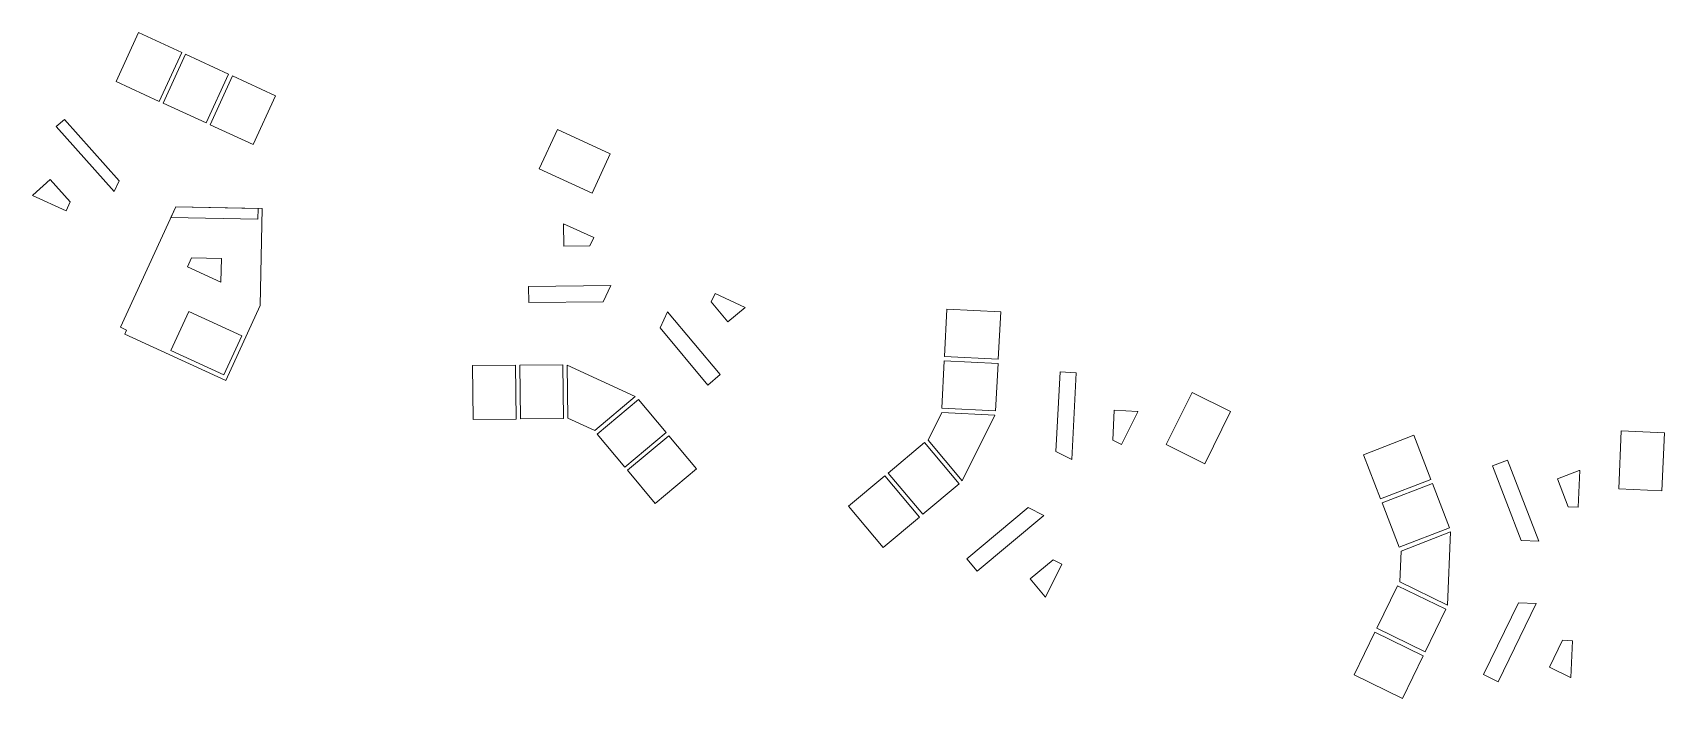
# Model space of a CAD drawing. Header units: metres. Extents: x 0 to 2611, y 0 to 3637.
# Drawn here: x 2346.6 to 2422.3, y 3352.8 to 3383.7 of the extents above; entities that cross this region are included whole.
import ezdxf

# ---------------------------------------------------------------- set-up
doc = ezdxf.new("R2010")
doc.units = ezdxf.units.M
doc.header["$LTSCALE"] = 0.1
doc.layers.add('BLK_1_FLR_1_BLT_UP_AREA_DEDUCT', color=14, linetype='Continuous', lineweight=9)

msp = doc.modelspace()

# ---------------------------------------------------------------- linework, layer by layer
at = {"layer": 'BLK_1_FLR_1_BLT_UP_AREA_DEDUCT', "color": 14, "ltscale": 0.05}
for points in [[(2353.493, 3382.75), (2351.495, 3383.67), (2350.449, 3381.399), (2352.448, 3380.479)], [(2355.673, 3381.746), (2353.675, 3382.666), (2352.629, 3380.395), (2354.628, 3379.475)], [(2357.853, 3380.743), (2355.855, 3381.663), (2354.809, 3379.392), (2356.808, 3378.472)], [(2348.045, 3379.642), (2347.673, 3379.309), (2350.358, 3376.299), (2350.586, 3376.794)], [(2373.384, 3378.041), (2370.932, 3379.17), (2370.095, 3377.353), (2372.548, 3376.224)], [(2347.391, 3376.846), (2346.582, 3376.124), (2346.573, 3376.106), (2348.124, 3375.392), (2348.316, 3375.809)], [(2357.036, 3375.503), (2353.221, 3375.582), (2352.993, 3375.086), (2357.026, 3375.003)], [(2371.216, 3374.8), (2371.227, 3373.756), (2372.441, 3373.768), (2372.619, 3374.154)], [(2355.338, 3373.188), (2353.948, 3373.216), (2353.756, 3372.799), (2355.307, 3372.085), (2355.316, 3372.104)], [(2373.411, 3371.928), (2369.596, 3371.889), (2369.604, 3371.139), (2373.064, 3371.175)], [(2378.251, 3371.562), (2378.073, 3371.175), (2378.853, 3370.245), (2379.654, 3370.916)], [(2353.827, 3370.73), (2352.991, 3368.913), (2355.444, 3367.784), (2356.28, 3369.601)], [(2376.045, 3370.715), (2375.698, 3369.962), (2377.92, 3367.31), (2378.495, 3367.792)], [(2391.513, 3370.707), (2389.016, 3370.836), (2388.903, 3368.638), (2391.399, 3368.51)], [(2368.994, 3368.232), (2366.994, 3368.212), (2367.02, 3365.712), (2369.02, 3365.732)], [(2371.194, 3368.255), (2369.194, 3368.234), (2369.22, 3365.734), (2371.22, 3365.755)], [(2374.551, 3366.783), (2371.394, 3368.236), (2371.42, 3365.778), (2372.667, 3365.204)], [(2391.389, 3368.31), (2388.892, 3368.439), (2388.779, 3366.242), (2391.275, 3366.113)], [(2395.022, 3367.882), (2394.273, 3367.921), (2394.081, 3364.218), (2394.813, 3363.853)], [(2375.98, 3365.11), (2374.696, 3366.643), (2372.779, 3365.037), (2374.064, 3363.504)], [(2402.188, 3366.077), (2400.398, 3366.969), (2399.194, 3364.553), (2400.983, 3363.66)], [(2391.247, 3365.914), (2388.786, 3366.041), (2388.145, 3364.754), (2389.727, 3362.866)], [(2397.885, 3366.074), (2397.866, 3366.083), (2396.784, 3366.139), (2396.712, 3364.75), (2397.123, 3364.546)], [(2377.393, 3363.424), (2376.109, 3364.957), (2374.193, 3363.351), (2375.477, 3361.818)], [(2410.688, 3364.976), (2408.356, 3364.076), (2409.147, 3362.023), (2411.48, 3362.923)], [(2422.323, 3365.099), (2420.325, 3365.184), (2420.21, 3362.486), (2422.208, 3362.401)], [(2387.98, 3364.639), (2386.294, 3363.226), (2387.899, 3361.31), (2389.586, 3362.723)], [(2415.044, 3363.826), (2414.344, 3363.556), (2415.678, 3360.097), (2416.495, 3360.063)], [(2418.395, 3363.342), (2418.375, 3363.343), (2417.363, 3362.953), (2417.864, 3361.656), (2418.322, 3361.636)], [(2386.14, 3363.098), (2384.454, 3361.684), (2386.06, 3359.768), (2387.746, 3361.181)], [(2411.552, 3362.737), (2409.219, 3361.837), (2410.011, 3359.784), (2412.343, 3360.684)], [(2393.519, 3361.258), (2392.787, 3361.623), (2389.946, 3359.242), (2390.428, 3358.667)], [(2412.398, 3360.491), (2410.1, 3359.604), (2410.039, 3358.167), (2412.253, 3357.088)], [(2394.357, 3358.997), (2393.946, 3359.202), (2392.881, 3358.309), (2393.577, 3357.478), (2393.595, 3357.469)], [(2409.935, 3357.995), (2408.971, 3356.018), (2411.218, 3354.922), (2412.182, 3356.9)], [(2416.371, 3357.165), (2415.554, 3357.2), (2413.93, 3353.867), (2414.604, 3353.539)], [(2408.883, 3355.838), (2407.92, 3353.86), (2410.167, 3352.765), (2411.131, 3354.742)], [(2418.058, 3355.442), (2417.599, 3355.461), (2416.99, 3354.212), (2417.964, 3353.737), (2417.985, 3353.736)]]:
    msp.add_lwpolyline(points, close=True, dxfattribs=at)
msp.add_lwpolyline([(2357.236, 3375.499), (2353.221, 3375.582), (2350.647, 3369.992), (2350.938, 3369.858), (2350.855, 3369.676), (2355.542, 3367.519), (2357.143, 3370.998), (2357.236, 3375.499)], dxfattribs=at)

doc.saveas('drawing.dxf')
